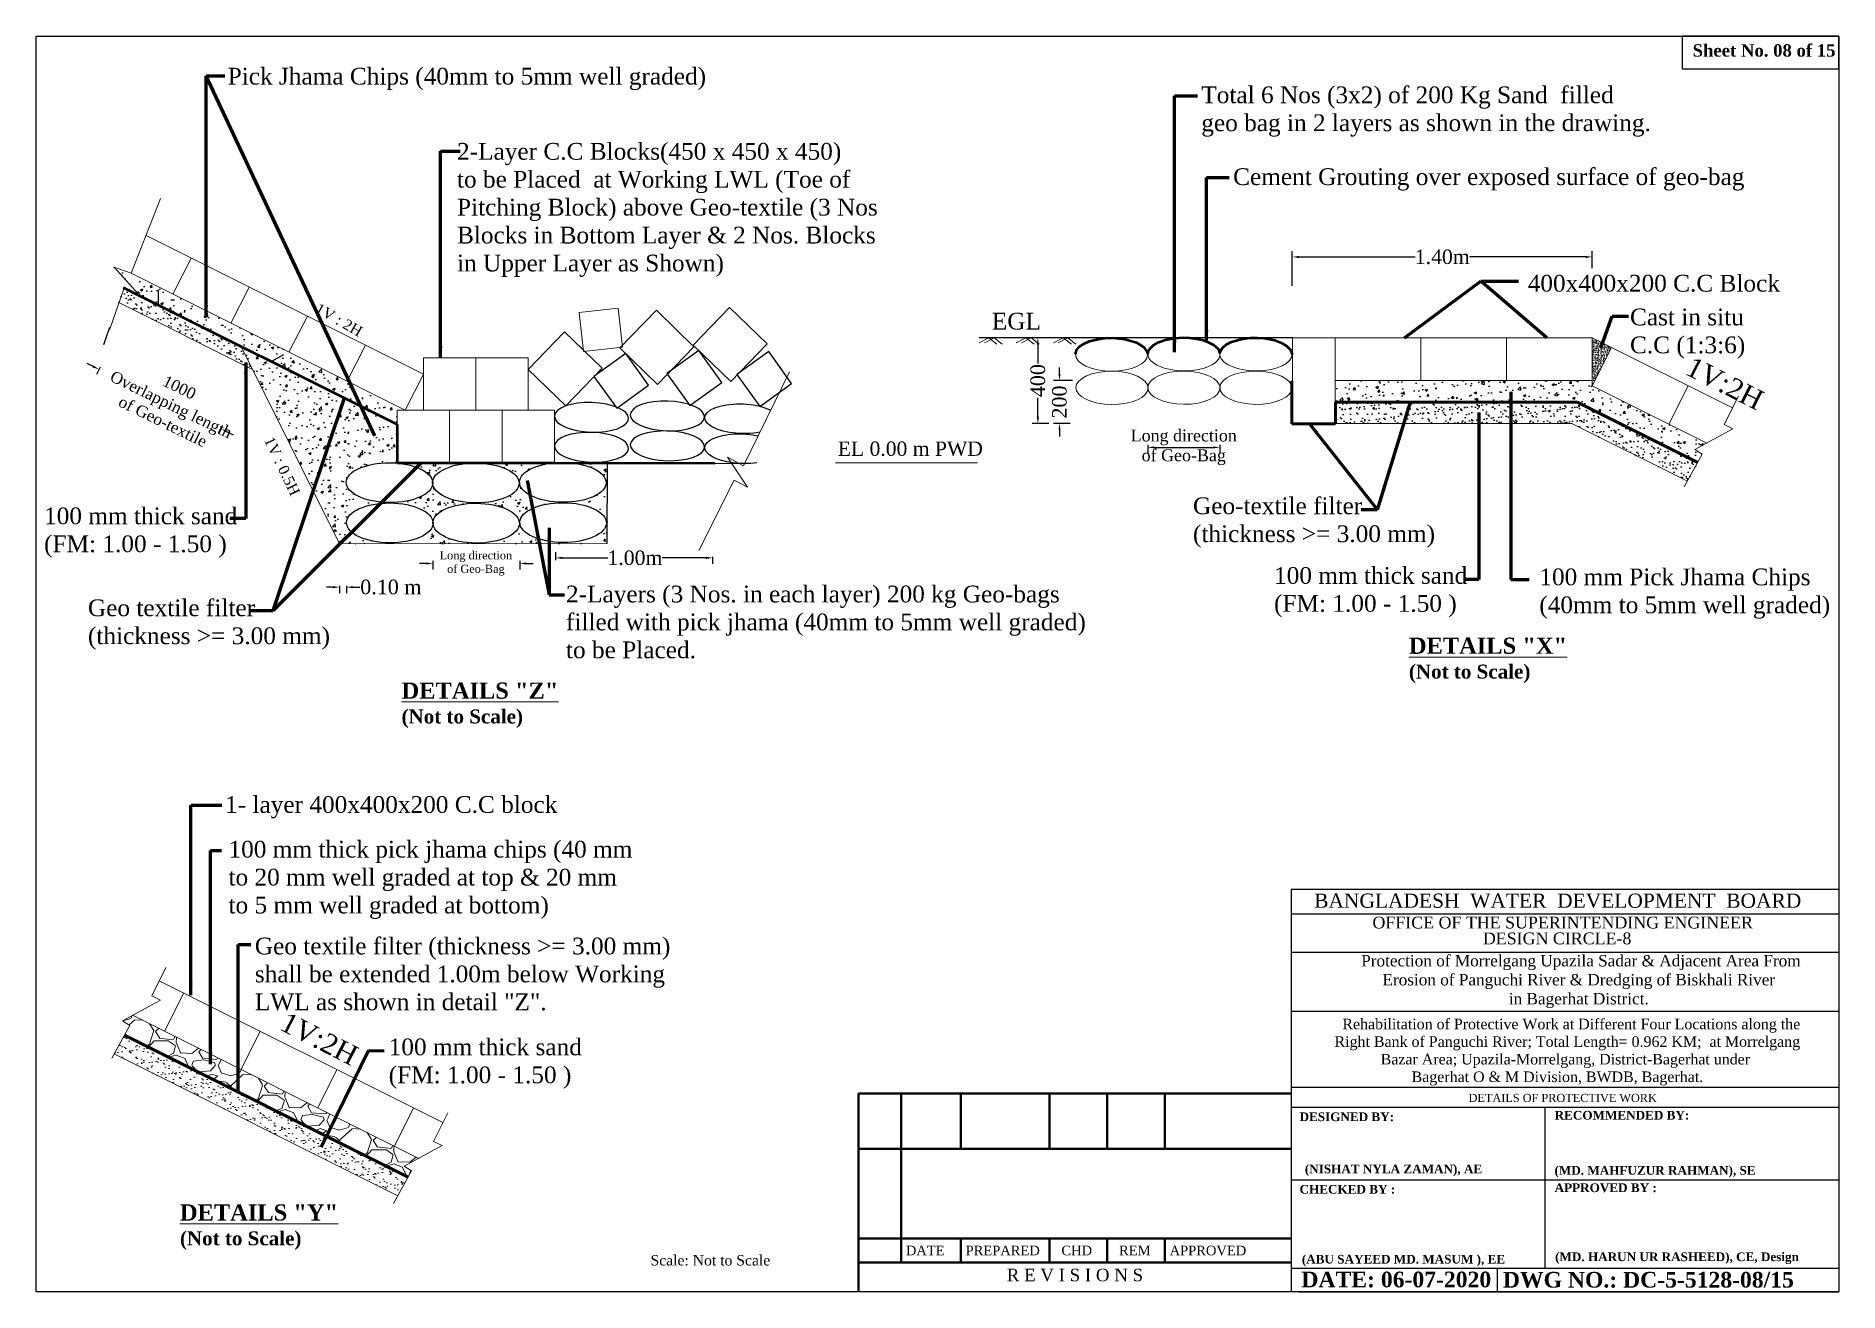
# Model space of a CAD drawing. Header units: metres. Extents: x -2434 to 11656, y -15288 to 8109.
# Drawn here: x 3116 to 3227.1, y -11701.7 to -11624.4 of the extents above; entities that cross this region are included whole.
import ezdxf
from ezdxf.enums import TextEntityAlignment as Align

# ---------------------------------------------------------------- set-up
doc = ezdxf.new("R2010")
doc.units = ezdxf.units.M
doc.layers.add('Layer1', color=7, linetype='Continuous', lineweight=13)
doc.layers.add('LINE', color=7, linetype='Continuous')
doc.styles.add('dim', font='isocp.shx')
doc.styles.add('Kazi_T_H', font='timesbd.ttf')
doc.styles.get("Standard").update_dxf_attribs({"font": 'times.ttf'})
doc.dimstyles.get("Standard").update_dxf_attribs({"dimtxt": 0.5, "dimasz": 0.4075, "dimexe": 0.364, "dimexo": 0.219, "dimgap": 0.09, "dimtad": 0, "dimdec": 0, "dimlfac": 1000, "dimzin": 0, "dimdsep": 46, "dimtxsty": 'Standard', "dimcen": 0.09, "dimadec": 0, "dimazin": 0, "dimtfac": 1, "dimtdec": 0, "dimtofl": 0, "dimtmove": 0, "dimatfit": 3, "dimfxl": 1, "dimtolj": 1, "dimtzin": 0, "dimarcsym": 0})
doc.dimstyles.new('STANDARD$0', dxfattribs={"dimscale": 0, "dimtxt": 8, "dimasz": 8, "dimexe": 4, "dimexo": 0, "dimgap": 2, "dimtad": 1, "dimdec": 0, "dimzin": 0, "dimdsep": 46, "dimtxsty": 'dim', "dimblk": 'DOTSMALL', "dimcen": 1, "dimclrd": 6, "dimclre": 6, "dimclrt": 256, "dimadec": 0, "dimazin": 0, "dimtfac": 1, "dimtdec": 0, "dimtix": 1, "dimtofl": 0, "dimtmove": 1, "dimatfit": 3, "dimldrblk": 'DOTSMALL', "dimfxl": 6, "dimtolj": 1, "dimtzin": 0, "dimarcsym": 0})

msp = doc.modelspace()

# ---------------------------------------------------------------- texts
at = {"color": 7, "lineweight": 30, "ltscale": 0.18, "insert": (3218.03689, -11624.869494), "char_height": 0.76320555, "width": 27.41409531, "attachment_point": 1}
msp.add_mtext('{\\fTimes New Roman|b1|i0|c0|p18;Sheet No. 08 of 15}', dxfattribs=at)
at = {"layer": 'LINE', "color": 7, "lineweight": 13, "ltscale": 0.5}
for s, p in [('1V:2H ', (3217.500576, -11645.154447)), ('1V:2H', (3130.887897, -11685.531751))]:
    msp.add_text(s, height=1.225125, rotation=332.99359933, dxfattribs=at).set_placement(p)
at = {"layer": 'LINE', "color": 0, "linetype": 'ByBlock', "lineweight": 30, "ltscale": 0.5}
for s, height, p in [('BANGLADESH  WATER  DEVELOPMENT  BOARD', 0.87471451, (3209.725702, -11678.062018)), ('OFFICE OF THE SUPERINTENDING ENGINEER', 0.72956831, (3210.033219, -11679.337827)), ('DESIGN CIRCLE-8', 0.72956831, (3209.688401, -11680.315617)), ('DETAILS OF PROTECTIVE WORK', 0.5, (3210.032724, -11690.025821))]:
    msp.add_text(s, height=height, dxfattribs=at).set_placement(p, align=Align.CENTER)
at = {"layer": 'LINE', "color": 0, "linetype": 'ByBlock', "lineweight": 30, "ltscale": 0.5, "style": 'Kazi_T_H'}
for s, height, p in [('DESIGNED BY:', 0.53597578, (3193.814805, -11691.205837)), ('RECOMMENDED BY:', 0.53597578, (3209.532809, -11691.110077)), ('(NISHAT NYLA ZAMAN), AE', 0.53597578, (3194.142328, -11694.422102)), ('(MD. MAHFUZUR RAHMAN), SE', 0.53597578, (3209.528005, -11694.507133)), ('CHECKED BY :', 0.53597578, (3193.814805, -11695.672302)), ('APPROVED BY :', 0.53597578, (3209.532809, -11695.576542)), ('(ABU SAYEED MD. MASUM ), EE', 0.53597578, (3193.956312, -11699.979444)), ('DATE: 06-07-2020', 0.9647564, (3193.930184, -11701.442795)), ('DWG NO.: DC-5-5128-08/15', 0.9647564, (3206.346204, -11701.45942))]:
    msp.add_text(s, height=height, dxfattribs=at).set_placement(p)
at = {"layer": 'LINE', "lineweight": 50, "ltscale": 0.5}
for s, p in [('DATE', (3169.555817, -11699.470334)), ('PREPARED', (3173.239442, -11699.470334)), ('CHD', (3179.141701, -11699.470334)), ('REM', (3182.697644, -11699.470334)), ('APPROVED', (3185.809732, -11699.470334))]:
    msp.add_text(s, height=0.5918059, dxfattribs=at).set_placement(p)
msp.add_text('R E V I S I O N S', height=0.7700819, dxfattribs=at).set_placement((3179.972432, -11701.069311), align=Align.CENTER)
at = {"layer": 'LINE', "color": 7, "lineweight": 13, "ltscale": 0.5, "attachment_point": 1}
for s, insert, char_height, width in [('{\\fTimes New Roman|b0|i0|c0|p18;Pick Jhama Chips (40mm to 5mm well graded)}', (3127.763493, -11626.32148), 1.03193343, 39.65808448), ('Total 6 Nos (3x2) of 200 Kg Sand  filled \\Pgeo bag in 2 layers as shown in the drawing.', (3187.761321, -11627.469744), 1.03193343, 39.65808448), ('2-Layer C.C Blocks(450 x 450 x 450)\\Pto be Placed  at Working LWL (Toe of \\PPitching Block) above Geo-textile (3 Nos \\PBlocks in Bottom Layer & 2 Nos. Blocks\\Pin Upper Layer as Shown)', (3141.895767, -11630.949482), 1.03193343, 39.65808448), ('Cement Grouting over exposed surface of geo-bag', (3189.721693, -11632.510183), 1.03193343, 39.65808448), ('400x400x200 C.C Block', (3207.875579, -11639.075146), 1.03193343, 39.65808448), ('EGL', (3174.853863, -11641.41198), 1.0319334, 39.65808448), ('Cast in situ\\PC.C (1:3:6)', (3214.179259, -11641.152582), 1.03193343, 39.65808448), (' Geo-textile filter\\P (thickness >= 3.00 mm)', (3186.858876, -11652.785395), 1.03193343, 39.65808448), ('100 mm thick sand \\P(FM: 1.00 - 1.50 )', (3116.449865, -11653.405936), 1.03193343, 39.65808448), ('100 mm thick sand \\P(FM: 1.00 - 1.50 )', (3192.244475, -11657.076687), 1.03193343, 39.65808448), ('100 mm Pick Jhama Chips \\P(40mm to 5mm well graded)', (3208.591362, -11657.165251), 1.03193343, 39.65808448), ('2-Layers (3 Nos. in each layer) 200 kg Geo-bags\\Pfilled with pick jhama (40mm to 5mm well graded)\\Pto be Placed.', (3148.612115, -11658.219025), 1.03193343, 39.65808448), ('Geo textile filter \\P(thickness >= 3.00 mm) ', (3119.152208, -11659.070232), 1.03193343, 39.65808448), ('{\\fTimes New Roman|b1|i0|c0|p18;\\H1.432x;\\LDETAILS "X"\\P\\H0.8606x;\\l(Not to Scale)}', (3200.554078, -11661.421889), 0.69625326, 10.94491599), ('{\\fTimes New Roman|b1|i0|c0|p18;\\H1.432x;\\LDETAILS "Z"\\P\\H0.8603x;\\l(Not to Scale)}', (3138.478303, -11664.186767), 0.69625326, 10.94491599), ('1- layer 400x400x200 C.C block', (3127.603679, -11671.184699), 1.03193343, 39.65808448), ('100 mm thick pick jhama chips (40 mm\\Pto 20 mm well graded at top & 20 mm \\Pto 5 mm well graded at bottom) ', (3127.81431, -11673.938943), 1.03193343, 39.65808448), ('Geo textile filter (thickness >= 3.00 mm)\\Pshall be extended 1.00m below Working\\PLWL as shown in detail "Z".', (3129.436194, -11679.901402), 1.03193343, 39.65808448), ('100 mm thick sand \\P(FM: 1.00 - 1.50 )', (3137.686153, -11686.117861), 1.03193343, 39.65808448), ('{\\fTimes New Roman|b1|i0|c0|p18;\\H1.432x;\\LDETAILS "Y"\\P\\H0.8606x;\\l(Not to Scale)}', (3124.82188, -11696.334523), 0.69625326, 10.94491599)]:
    msp.add_mtext(s, dxfattribs=dict(at, insert=insert, char_height=char_height, width=width))
at = {"layer": 'LINE', "color": 7, "lineweight": 13, "ltscale": 0.5, "char_height": 0.6473586, "attachment_point": 1}
for s, insert, width, rotation in [('1V : 2H', (3133.416275, -11640.783796), 3.41078658, 330.23510537), ('1V : 0.5H', (3130.577151, -11648.966228), 4.91397139, 295.60256863)]:
    msp.add_mtext(s, dxfattribs=dict(at, insert=insert, width=width, rotation=rotation))
at = {"layer": 'LINE', "color": 0, "linetype": 'ByBlock', "lineweight": -3, "ltscale": 0.5, "insert": (3165.359131, -11649.342042), "char_height": 0.88111239, "attachment_point": 1}
msp.add_mtext('EL 0.00 m PWD', dxfattribs=at)
at = {"layer": 'LINE', "color": 0, "linetype": 'ByBlock', "lineweight": -3, "ltscale": 0.5, "attachment_point": 2}
for s, insert, char_height, width in [('{\\fTimes New Roman|b1|i0|c0|p18; }Protection of Morrelgang Upazila Sadar & Adjacent Area From \\PErosion of Panguchi River & Dredging of Biskhali River\\Pin Bagerhat District.', (3211.023222, -11680.972462), 0.70173527, 30.66594224), ('                   Rehabilitation of Protective Work at Different Four Locations along the \\P                 Right Bank of Panguchi River; Total Length= 0.962 KM;  at Morrelgang\\P                Bazar Area; Upazila-Morrelgang, District-Bagerhat under \\P            Bagerhat O & M Division, BWDB, Bagerhat.', (3208.231989, -11684.896881), 0.65, 36.13792675)]:
    msp.add_mtext(s, dxfattribs=dict(at, insert=insert, char_height=char_height, width=width))
at = {"layer": 'LINE', "color": 7, "linetype": 'ByBlock', "lineweight": 30, "ltscale": 0.5, "insert": (3153.819335, -11699.457724), "char_height": 0.63961538, "width": 13.43449086, "attachment_point": 1}
msp.add_mtext('Scale: Not to Scale', dxfattribs=at)
at = {"layer": 'LINE', "color": 0, "linetype": 'ByBlock', "lineweight": 30, "ltscale": 0.5, "insert": (3217.07536, -11699.294805), "char_height": 0.53597578, "width": 15.7161697, "attachment_point": 2, "style": 'Kazi_T_H'}
msp.add_mtext('(MD. HARUN UR RASHEED), CE, Design', dxfattribs=at)

# ---------------------------------------------------------------- blocks, each defined once
blk = doc.blocks.new('*D249')
at = {"layer": 'Defpoints', "color": 0, "lineweight": -3, "ltscale": 0.5}
for p in [(3211.85, -11637.97), (3211.85, -11638.89), (3193.37, -11639.98)]:
    blk.add_point(p, dxfattribs=at)
at = {"layer": 'LINE', "color": 0, "lineweight": -2, "ltscale": 0.5}
for p, q in [((3193.37, -11639.76), (3193.37, -11637.61)), ((3211.85, -11638.67), (3211.85, -11637.61)), ((3193.78, -11637.97), (3200.94, -11637.97)), ((3211.44, -11637.97), (3204.28, -11637.97))]:
    blk.add_line(p, q, dxfattribs=at)
at = {"layer": 'LINE', "color": 0, "lineweight": -3, "ltscale": 0.5}
for points in [[(3193.78, -11637.91), (3193.78, -11638.04), (3193.37, -11637.97)], [(3211.44, -11637.91), (3211.44, -11638.04), (3211.85, -11637.97)]]:
    blk.add_solid(points, dxfattribs=at)
at = {"layer": 'LINE', "color": 0, "lineweight": 13, "ltscale": 0.5, "insert": (3202.61, -11637.97), "char_height": 0.5, "attachment_point": 5}
blk.add_mtext('\\A1;{\\H1.775x;1.40m}', dxfattribs=at)
blk = doc.blocks.new('*D250')
at = {"layer": 'Defpoints', "color": 0, "lineweight": -3, "ltscale": 0.5}
for p in [(3177.69, -11642.95), (3178.58, -11642.95), (3178.58, -11648.23)]:
    blk.add_point(p, dxfattribs=at)
at = {"layer": 'LINE', "color": 0, "lineweight": -2, "ltscale": 0.5}
for p, q in [((3178.36, -11642.95), (3177.33, -11642.95)), ((3177.69, -11643.36), (3177.69, -11644.54)), ((3177.69, -11647.82), (3177.69, -11646.64)), ((3178.36, -11648.23), (3177.33, -11648.23))]:
    blk.add_line(p, q, dxfattribs=at)
at = {"layer": 'LINE', "color": 0, "lineweight": -3, "ltscale": 0.5}
for points in [[(3177.62, -11643.36), (3177.76, -11643.36), (3177.69, -11642.95)], [(3177.62, -11647.82), (3177.76, -11647.82), (3177.69, -11648.23)]]:
    blk.add_solid(points, dxfattribs=at)
at = {"layer": 'LINE', "color": 0, "lineweight": 13, "ltscale": 0.5, "insert": (3177.69, -11645.59), "char_height": 0.9, "attachment_point": 5, "rotation": 90}
blk.add_mtext('\\A1;400', dxfattribs=at)
blk = doc.blocks.new('*D251')
at = {"layer": 'Defpoints', "color": 0, "lineweight": -3, "ltscale": 0.5}
for p in [(3179.02, -11645.59), (3180.05, -11645.59), (3179.91, -11648.23)]:
    blk.add_point(p, dxfattribs=at)
at = {"layer": 'LINE', "color": 0, "lineweight": -2, "ltscale": 0.5}
for p, q in [((3179.02, -11645.19), (3179.02, -11644.78)), ((3179.83, -11645.59), (3178.66, -11645.59)), ((3179.69, -11648.23), (3178.66, -11648.23)), ((3179.02, -11648.64), (3179.02, -11649.04))]:
    blk.add_line(p, q, dxfattribs=at)
at = {"layer": 'LINE', "color": 0, "lineweight": -3, "ltscale": 0.5}
for points in [[(3178.96, -11645.19), (3179.09, -11645.19), (3179.02, -11645.59)], [(3178.96, -11648.64), (3179.09, -11648.64), (3179.02, -11648.23)]]:
    blk.add_solid(points, dxfattribs=at)
at = {"layer": 'LINE', "color": 0, "lineweight": 13, "ltscale": 0.5, "insert": (3179.02, -11646.91), "char_height": 0.9, "attachment_point": 5, "rotation": 90}
blk.add_mtext('\\A1;200', dxfattribs=at)
blk = doc.blocks.new('*D252')
at = {"layer": 'Defpoints', "color": 0, "lineweight": -3, "ltscale": 0.5}
for p in [(3184.46, -11645.94), (3188.91, -11645.97), (3188.91, -11649.7)]:
    blk.add_point(p, dxfattribs=at)
at = {"layer": 'LINE', "color": 0, "lineweight": -2, "ltscale": 0.5}
for p, q in [((3184.46, -11649.55), (3184.46, -11650.07)), ((3184.87, -11649.7), (3188.5, -11649.7)), ((3188.91, -11649.55), (3188.91, -11650.07))]:
    blk.add_line(p, q, dxfattribs=at)
at = {"layer": 'LINE', "color": 0, "lineweight": -3, "ltscale": 0.5}
for points in [[(3184.87, -11649.64), (3184.87, -11649.77), (3184.46, -11649.7)], [(3188.5, -11649.64), (3188.5, -11649.77), (3188.91, -11649.7)]]:
    blk.add_solid(points, dxfattribs=at)
at = {"layer": 'LINE', "color": 0, "lineweight": 13, "ltscale": 0.5, "insert": (3186.68, -11649.7), "char_height": 0.5, "attachment_point": 5}
blk.add_mtext('\\A1;{\\H1.464x;Long direction\\Pof Geo-Bag}', dxfattribs=at)
blk = doc.blocks.new('*D253')
at = {"color": 0, "lineweight": -2, "ltscale": 0.5}
for p, q in [((3119.47, -11644.72), (3119.11, -11644.54)), ((3119.91, -11644.76), (3119.68, -11645.22)), ((3127.43, -11648.43), (3127.2, -11648.89)), ((3127.73, -11648.74), (3128.1, -11648.92))]:
    blk.add_line(p, q, dxfattribs=at)
at = {"color": 0, "linetype": 'Continuous', "lineweight": -3, "ltscale": 0.5}
for points in [[(3119.5, -11644.66), (3119.44, -11644.78), (3119.84, -11644.9)], [(3127.76, -11648.68), (3127.7, -11648.8), (3127.36, -11648.56)]]:
    blk.add_solid(points, dxfattribs=at)
at = {"layer": 'Defpoints', "color": 0, "linetype": 'Continuous', "lineweight": -3, "ltscale": 0.5}
for p in [(3121.01, -11642.49), (3119.84, -11644.9), (3128.54, -11646.16)]:
    blk.add_point(p, dxfattribs=at)
at = {"color": 0, "linetype": 'Continuous', "lineweight": -3, "ltscale": 0.5, "insert": (3124.28, -11647.06), "char_height": 0.7, "attachment_point": 5, "rotation": 334.0276}
blk.add_mtext('\\A1;1000\\POverlapping length\\Pof Geo-textile', dxfattribs=at)
blk = doc.blocks.new('*D254')
at = {"layer": 'Defpoints', "color": 0, "linetype": 'ByBlock', "lineweight": -3, "ltscale": 0.5}
for p in [(3145.77, -11654.53), (3140.41, -11655.64), (3145.77, -11656.85)]:
    blk.add_point(p, dxfattribs=at)
at = {"layer": 'LINE', "color": 0, "lineweight": -2, "ltscale": 0.5}
for p, q in [((3140, -11656.85), (3139.59, -11656.85)), ((3140.41, -11656.7), (3140.41, -11657.22)), ((3145.77, -11656.7), (3145.77, -11657.22)), ((3146.17, -11656.85), (3146.58, -11656.85))]:
    blk.add_line(p, q, dxfattribs=at)
at = {"layer": 'LINE', "color": 0, "linetype": 'ByBlock', "lineweight": -3, "ltscale": 0.5}
for points in [[(3140, -11656.79), (3140, -11656.92), (3140.41, -11656.85)], [(3146.17, -11656.79), (3146.17, -11656.92), (3145.77, -11656.85)]]:
    blk.add_solid(points, dxfattribs=at)
at = {"layer": 'LINE', "color": 0, "linetype": 'ByBlock', "lineweight": -3, "ltscale": 0.5, "insert": (3143.06, -11656.85), "char_height": 0.5, "attachment_point": 5}
blk.add_mtext('\\A1;Long direction\\Pof Geo-Bag', dxfattribs=at)
blk = doc.blocks.new('*D255')
at = {"layer": 'Defpoints', "color": 0, "lineweight": -3, "ltscale": 0.5}
for p in [(3134.66, -11658.01), (3135.09, -11658.02), (3135.09, -11658.31)]:
    blk.add_point(p, dxfattribs=at)
at = {"layer": 'LINE', "color": 0, "lineweight": -2, "ltscale": 0.5}
for p, q in [((3134.26, -11658.31), (3133.85, -11658.31)), ((3134.66, -11658.23), (3134.66, -11658.68)), ((3135.09, -11658.24), (3135.09, -11658.68)), ((3135.49, -11658.31), (3135.91, -11658.31))]:
    blk.add_line(p, q, dxfattribs=at)
at = {"layer": 'LINE', "color": 0, "lineweight": -3, "ltscale": 0.5}
for points in [[(3134.26, -11658.25), (3134.26, -11658.38), (3134.66, -11658.31)], [(3135.49, -11658.25), (3135.49, -11658.38), (3135.09, -11658.31)]]:
    blk.add_solid(points, dxfattribs=at)
at = {"layer": 'LINE', "color": 0, "lineweight": 13, "ltscale": 0.5, "insert": (3137.82, -11658.31), "char_height": 0.9, "attachment_point": 5}
blk.add_mtext('\\A1;0.10 m', dxfattribs=at)
blk = doc.blocks.new('*D256')
at = {"layer": 'Defpoints', "color": 0, "lineweight": -3, "ltscale": 0.5}
for p in [(3157.65, -11656.22), (3157.65, -11656.51), (3147.98, -11656.87)]:
    blk.add_point(p, dxfattribs=at)
at = {"layer": 'LINE', "color": 0, "lineweight": -2, "ltscale": 0.5}
for p, q in [((3147.98, -11656.66), (3147.98, -11656.15)), ((3148.39, -11656.51), (3151.19, -11656.51)), ((3157.24, -11656.51), (3154.53, -11656.51)), ((3157.65, -11656.44), (3157.65, -11656.88))]:
    blk.add_line(p, q, dxfattribs=at)
at = {"layer": 'LINE', "color": 0, "lineweight": -3, "ltscale": 0.5}
for points in [[(3148.39, -11656.44), (3148.39, -11656.58), (3147.98, -11656.51)], [(3157.24, -11656.44), (3157.24, -11656.58), (3157.65, -11656.51)]]:
    blk.add_solid(points, dxfattribs=at)
at = {"layer": 'LINE', "color": 0, "lineweight": 13, "ltscale": 0.5, "insert": (3152.86, -11656.51), "char_height": 0.5, "attachment_point": 5}
blk.add_mtext('\\A1;{\\H1.775x;1.00m}', dxfattribs=at)

# ---------------------------------------------------------------- dimensions: what is measured, and where the dimension line sits
at = {"color": 0, "linetype": 'Continuous', "lineweight": -3, "ltscale": 0.5}
dim = msp.add_linear_dim(base=(3119.840157, -11644.897194), p1=(3128.53542, -11646.157569), p2=(3121.011596, -11642.492445), angle=154.02762363, text='1000\\POverlapping length\\Pof Geo-textile', dimstyle='Standard', override={"dimtxt": 0.7, "dimfxl": 0.15, "dimfxlon": 1}, dxfattribs=at)
dim.commit()
dim.dimension.update_dxf_attribs({"geometry": '*D253', "text_midpoint": (3124.277519, -11647.058793), "dimtype": 161})
at = {"layer": 'LINE', "color": 7, "lineweight": 13, "ltscale": 0.5}
dim = msp.add_linear_dim(base=(3211.851363, -11637.973993), p1=(3193.371363, -11639.980701), p2=(3211.851363, -11638.893563), text='{\\H1.775x;1.40m}', dimstyle='Standard', override={"dimfxl": 0.12}, dxfattribs=at)
dim.commit()
dim.dimension.update_dxf_attribs({"geometry": '*D249', "text_midpoint": (3202.611363, -11637.973993)})
for base, p1, p2, text, picture, middle in [((3177.689463, -11642.949359), (3178.576201, -11648.229359), (3178.576201, -11642.949359), '400', '*D250', (3177.689463, -11645.589359)), ((3179.02322, -11645.594811), (3179.909959, -11648.229359), (3180.053927, -11645.594811), '200', '*D251', (3179.02322, -11646.912085))]:
    dim = msp.add_linear_dim(base=base, p1=p1, p2=p2, angle=90, text=text, dimstyle='Standard', override={"dimtxt": 0.9, "dimfxl": 0.12}, dxfattribs=at)
    dim.commit()
    dim.dimension.update_dxf_attribs({"geometry": picture, "text_midpoint": middle})
for base, p1, p2, text, dimstyle, override, picture, middle in [((3188.90749, -11649.703837), (3184.458503, -11645.936988), (3188.90749, -11645.966112), '{\\H1.464x;Long direction\\Pof Geo-Bag}', 'Standard', {"dimfxl": 0.15, "dimfxlon": 1}, '*D252', (3186.682997, -11649.703837)), ((3157.652442, -11656.512001), (3147.982539, -11656.874281), (3157.652442, -11656.220328), '{\\H1.775x;1.00m}', 'Standard', {"dimfxl": 0.12}, '*D256', (3152.860168, -11656.512001)), ((3135.085223, -11658.314533), (3134.663982, -11658.007461), (3135.085223, -11658.02267), '0.10 m', 'STANDARD$0', {"dimscale": 1, "dimtxt": 0.9, "dimasz": 0.4075, "dimexe": 0.364, "dimexo": 0.219, "dimgap": 0.09, "dimtad": 0, "dimlfac": 1000, "dimtxsty": 'Standard', "dimcen": 0.09, "dimclrd": 0, "dimclre": 0, "dimclrt": 0, "dimtix": 0, "dimtmove": 0, "dimfxl": 0.12}, '*D255', (3137.816939, -11658.314533))]:
    dim = msp.add_linear_dim(base=base, p1=p1, p2=p2, text=text, dimstyle=dimstyle, override=override, dxfattribs=at)
    dim.commit()
    dim.dimension.update_dxf_attribs({"geometry": picture, "text_midpoint": middle, "dimtype": 160})
at = {"layer": 'LINE', "color": 0, "linetype": 'ByBlock', "lineweight": -3, "ltscale": 0.5}
dim = msp.add_linear_dim(base=(3145.765082, -11656.854583), p1=(3140.407691, -11655.635536), p2=(3145.765082, -11654.532815), text='Long direction\\Pof Geo-Bag', dimstyle='Standard', override={"dimfxl": 0.15, "dimfxlon": 1}, dxfattribs=at)
dim.commit()
dim.dimension.update_dxf_attribs({"geometry": '*D254', "text_midpoint": (3143.057485, -11656.854583), "dimtype": 160})

# ---------------------------------------------------------------- hatches: boundary and pattern name
at = {"linetype": 'Continuous', "lineweight": -3, "ltscale": 0.5}
h = msp.add_hatch(dxfattribs=at)
h.set_pattern_fill('AR-CONC', color=0, scale=0.0083, style=0)
h.set_pattern_definition([(50, (3391.3798, -11546.2961), (1.512133, -0.1322944), [0.158115, -1.739265]), (355, (3391.3798, -11546.2961), (-0.2925155, 1.58577), [0.126492, -1.391412]), (100.451, (3391.5059, -11546.3071), (1.219623, 1.4534685), [0.134377, -1.478147]), (46.1842, (3391.3798, -11545.8744), (2.249956, -0.348951), [0.237173, -2.608897]), (96.6356, (3391.5673, -11545.9035), (1.970455, 2.053632), [0.201566, -2.21722]), (351.184, (3391.3798, -11545.8744), (1.970458, 2.053628), [0.189738, -2.087118]), (21, (3391.5907, -11545.9799), (1.2584035, -0.848804), [0.158115, -1.739265]), (326, (3391.5907, -11545.9799), (0.512957, 1.52876), [0.126492, -1.391412]), (71.4514, (3391.6955, -11546.0506), (1.771357, 0.67996), [0.134377, -1.478147]), (37.5, (3391.37984, -11546.2961), (0.0256354, 0.7018068), [0, -1.3745464, 0, -1.412494, 0, -1.3966825]), (7.5, (3391.37984, -11546.2961), (0.5546032, 0.8314988), [0, -0.8053324, 0, -1.3429234, 0, -0.5323205]), (327.5, (3390.9097, -11546.2961), (1.1254019, -0.0475486), [0, -0.52705, 0, -1.644396, 0, -2.181987]), (317.5, (3390.6989, -11546.2961), (1.2294722, 0.21104), [0, -0.685165, 0, -1.0920476, 0, -1.549527])])
h.paths.add_polyline_path([(3121.824402, -11638.980157), (3120.759363, -11638.600208), (3122.249284, -11640.240589), (3121.756784, -11640.072697), (3138.215292, -11648.301951), (3138.215292, -11647.415865), (3138.695818, -11647.415865)])
h = msp.add_hatch(dxfattribs=at)
h.set_pattern_fill('AR-SAND', color=0, scale=0.0132, style=0)
h.set_pattern_definition([(37.5, (2914.8088, -10528.6417), (-0.02112041, 0.64602547), [0, -0.5096256, 0, -0.569976, 0, -0.54483]), (7.5, (2914.8088, -10528.6417), (0.59337073, 0.94620913), [0, -0.2749296, 0, -0.4593336, 0, -0.176022]), (327.5, (2914.3964, -10528.6417), (1.04410993, 0.00189708), [0, -0.16764, 0, -0.603504, 0, -0.787908]), (317.5, (2914.3964, -10528.6417), (1.0078945, 0.2942667), [0, -0.08382, 0, -0.3956304, 0, -0.452628])])
h.paths.add_polyline_path([(3121.756784, -11640.072697), (3121.363874, -11639.938755), (3121.063885, -11640.788967), (3129.297743, -11644.905896), (3128.589264, -11643.488937)])
at = {"linetype": 'ByBlock', "lineweight": 5, "ltscale": 0.5}
h = msp.add_hatch(dxfattribs=at)
h.set_pattern_fill('AR-CONC', color=256, scale=0.00132, style=0)
h.set_pattern_definition([(50, (3207.50793, -11586.30206), (0.24048376, -0.0210396), [0.025146, -0.276606]), (355, (3207.50793, -11586.30206), (-0.0465205, 0.2521948), [0.0201168, -0.2212848]), (100.451, (3207.52797, -11586.30382), (0.1939641, 0.231154), [0.0213708, -0.2350788]), (46.1842, (3207.50793, -11586.235), (0.3578243, -0.0554959), [0.037719, -0.414909]), (96.6356, (3207.53775, -11586.23963), (0.3133736, 0.3266017), [0.0320562, -0.3526182]), (351.184, (3207.50793, -11586.235), (0.313374, 0.3266012), [0.0301752, -0.3319272]), (21, (3207.54146, -11586.25177), (0.20013164, -0.1349905), [0.025146, -0.276606]), (326, (3207.54146, -11586.25177), (0.0815787, 0.2431281), [0.0201168, -0.2212848]), (71.4514, (3207.55814, -11586.26302), (0.2817098, 0.1081382), [0.0213708, -0.2350788]), (37.5, (3207.50793, -11586.30206), (0.00407696, 0.11161265), [0, -0.21860256, 0, -0.2246376, 0, -0.222123]), (7.5, (3207.50793, -11586.30206), (0.08820195, 0.13223836), [0, -0.12807696, 0, -0.21357336, 0, -0.0846582]), (327.5, (3207.43316, -11586.30206), (0.17897959, -0.00756194), [0, -0.08382, 0, -0.2615184, 0, -0.3470148]), (317.5, (3207.39963, -11586.30206), (0.1955305, 0.03356297), [0, -0.108966, 0, -0.17367504, 0, -0.2464308])])
h.paths.add_polyline_path([(3213.032007, -11643.53968), (3211.851363, -11642.949359), (3211.851363, -11645.589359), (3211.851363, -11645.900968)])
at = {"linetype": 'Continuous', "lineweight": -3, "ltscale": 0.5}
h = msp.add_hatch(dxfattribs=at)
h.set_pattern_fill('AR-CONC', color=0, scale=0.0083, style=0)
h.set_pattern_definition([(50, (2914.8088, -10528.6417), (1.5121328, -0.1322944), [0.158115, -1.739265]), (355, (2914.8088, -10528.6417), (-0.2925155, 1.5857701), [0.126492, -1.391412]), (100.451, (2914.9348, -10528.6527), (1.2196228, 1.4534685), [0.134377, -1.478147]), (46.1842, (2914.8088, -10528.22), (2.249956, -0.3489513), [0.2371725, -2.6088975]), (96.6356, (2914.9963, -10528.2491), (1.970455, 2.053632), [0.2015655, -2.2172205]), (351.184, (2914.8088, -10528.22), (1.970458, 2.0536285), [0.189738, -2.087118]), (21, (2915.0196, -10528.3255), (1.2584035, -0.8488038), [0.158115, -1.739265]), (326, (2915.0196, -10528.3255), (0.5129568, 1.5287601), [0.126492, -1.391412]), (71.4514, (2915.1245, -10528.3962), (1.7713569, 0.6799597), [0.134377, -1.478147]), (37.5, (2914.8088, -10528.6417), (0.0256354, 0.70180682), [0, -1.3745464, 0, -1.412494, 0, -1.3966825]), (7.5, (2914.8088, -10528.6417), (0.5546032, 0.83149877), [0, -0.8053324, 0, -1.3429234, 0, -0.5323205]), (327.5, (2914.33867, -10528.6417), (1.12540194, -0.04754858), [0, -0.52705, 0, -1.644396, 0, -2.181987]), (317.5, (2914.1278, -10528.6417), (1.2294722, 0.2110399), [0, -0.685165, 0, -1.0920476, 0, -1.549527])])
edge = h.paths.add_edge_path()
edge.add_line((3138.215292, -11648.301951), (3128.589264, -11643.488937))
edge.add_line((3128.589264, -11643.488937), (3134.663982, -11655.638374))
edge.add_line((3134.663982, -11655.638374), (3151.156204, -11655.630225))
edge.add_line((3151.156204, -11655.630225), (3151.166962, -11650.651053))
edge.add_line((3151.166962, -11650.651053), (3148.772801, -11650.64588))
edge.add_ellipse((3148.414876, -11651.860039), major_axis=(-2.669393, 0.017474), ratio=0.4596705317, start_angle=278.6264693, end_angle=622.4667501, ccw=False)
edge.add_line((3147.899678, -11650.657512), (3147.899678, -11650.643993))
edge.add_line((3147.899678, -11650.643993), (3138.215292, -11650.643993))
edge.add_line((3138.215292, -11650.643993), (3138.215292, -11648.301951))
edge = h.paths.add_edge_path(flags=16)
edge.add_ellipse((3137.735016, -11651.877714), major_axis=(-2.669393, 0.017474), ratio=0.4596705317, start_angle=184.88008955, end_angle=535.92393405, ccw=False)
edge.add_ellipse((3143.057485, -11651.895389), major_axis=(-2.669393, 0.017474), ratio=0.4596705317, start_angle=4.88008955, end_angle=355.92393405, ccw=False)
edge = h.paths.add_edge_path(flags=16)
edge.add_ellipse((3137.754615, -11654.35382), major_axis=(-2.669393, 0.017474), ratio=0.4596705317, start_angle=184.88008955, end_angle=535.92393405, ccw=False)
edge.add_ellipse((3143.077084, -11654.371495), major_axis=(-2.669393, 0.017474), ratio=0.4596705317, start_angle=4.88008955, end_angle=355.92393405, ccw=False)
edge = h.paths.add_edge_path(flags=16)
edge.add_ellipse((3148.434475, -11654.336145), major_axis=(-2.669393, 0.017474), ratio=0.4596705317, start_angle=0, end_angle=360)
h.paths.add_polyline_path([(3151.017659, -11655.27862), (3154.420939, -11655.27862), (3154.420939, -11656.434036), (3151.017659, -11656.434036)], flags=9)
h = msp.add_hatch(dxfattribs=at)
h.set_pattern_fill('AR-CONC', color=0, scale=0.0083, style=0)
h.set_pattern_definition([(50, (2978.3044, -11653.5197), (1.512133, -0.1322944), [0.158115, -1.739265]), (355, (2978.3044, -11653.5197), (-0.292515, 1.58577), [0.126492, -1.391412]), (100.451, (2978.4304, -11653.5307), (1.219623, 1.4534685), [0.134377, -1.478147]), (46.1842, (2978.3044, -11653.098), (2.249956, -0.348951), [0.237173, -2.608897]), (96.6356, (2978.492, -11653.127), (1.970455, 2.053632), [0.201566, -2.21722]), (351.184, (2978.3044, -11653.098), (1.970458, 2.053628), [0.189738, -2.087118]), (21, (2978.5152, -11653.2034), (1.2584035, -0.848804), [0.158115, -1.739265]), (326, (2978.5152, -11653.2034), (0.512957, 1.52876), [0.126492, -1.391412]), (71.4514, (2978.6201, -11653.2742), (1.771357, 0.67996), [0.134377, -1.478147]), (37.5, (2978.3044, -11653.51966), (0.0256354, 0.7018068), [0, -1.3745464, 0, -1.412494, 0, -1.3966825]), (7.5, (2978.3044, -11653.5197), (0.5546032, 0.8314988), [0, -0.8053324, 0, -1.3429234, 0, -0.5323205]), (327.5, (2977.8343, -11653.51966), (1.125402, -0.0475486), [0, -0.52705, 0, -1.644396, 0, -2.181987]), (317.5, (2977.6235, -11653.5197), (1.2294722, 0.21104), [0, -0.685165, 0, -1.0920476, 0, -1.549527])])
h.paths.add_polyline_path([(3211.851363, -11645.900968), (3211.851363, -11645.589359), (3196.011363, -11645.589359), (3196.011363, -11646.909359), (3210.916534, -11646.909359), (3218.355131, -11650.628657), (3218.633484, -11650.125579), (3218.182957, -11649.834326), (3218.917632, -11649.434103)])
h = msp.add_hatch(dxfattribs=at)
h.set_pattern_fill('AR-SAND', color=0, scale=0.0132, style=0)
h.set_pattern_definition([(37.5, (2978.3044, -11653.51966), (-0.0211204, 0.6460255), [0, -0.5096256, 0, -0.569976, 0, -0.54483]), (7.5, (2978.3044, -11653.5197), (0.5933707, 0.946209), [0, -0.2749296, 0, -0.4593336, 0, -0.176022]), (327.5, (2977.892, -11653.51966), (1.0441099, 0.0018971), [0, -0.16764, 0, -0.603504, 0, -0.787908]), (317.5, (2977.892, -11653.5197), (1.0078945, 0.2942667), [0, -0.08382, 0, -0.3956304, 0, -0.452628])])
h.paths.add_polyline_path([(3210.916534, -11646.909359), (3196.032357, -11646.909359), (3196.032357, -11648.229359), (3210.604924, -11648.229359), (3217.715516, -11651.784654), (3218.355131, -11650.628657)])
at = {"linetype": 'ByBlock', "lineweight": 13, "ltscale": 0.5}
h = msp.add_hatch(dxfattribs=at)
h.set_pattern_fill('GRAVEL', color=256, scale=0.132, style=0)
h.set_pattern_definition([(228.0128, (3284.55916, -11620.73765), (-26.8224228, -30.17523708), [0.45107, -44.65626]), (184.9697, (3284.25741, -11621.07293), (40.23366508, 3.35277634), [0.774055, -76.63128]), (132.5104, (3283.48627, -11621.13999), (33.5279756, -36.88083603), [0.545796, -54.033804]), (267.2737, (3282.17868, -11621.97819), (3.35278544, 67.05597842), [0.704887, -69.78365]), (292.8337, (3282.14515, -11622.68228), (-16.7640476, 40.23362288), [0.691197, -68.428536]), (357.2737, (3282.41337, -11623.31931), (-67.05597842, 3.35278544), [0.704887, -69.78365]), (37.6942, (3283.11746, -11623.35284), (-43.58642754, -33.52797011), [0.932176, -92.28529]), (72.2553, (3283.85508, -11622.78286), (23.46964695, 73.76162139), [0.88007, -87.126996]), (121.4296, (3284.1233, -11621.94466), (-26.82240691, 43.58634873), [0.707273, -70.02006]), (175.2364, (3283.7545, -11621.34116), (36.88077103, -3.35276853), [0.80746, -39.56555]), (222.3974, (3282.94982, -11621.2741), (-40.23360121, -36.88075202), [1.044223, -103.378176]), (138.8141, (3285.49795, -11622.01172), (-23.46958505, 20.11676906), [0.356407, -35.28439]), (171.4692, (3285.22972, -11621.77702), (43.58633347, -6.7056169), [0.67806, -67.12807]), (225, (3284.5592, -11621.6764), (-7e-16, -3.352798), [0.474156, -4.267415]), (203.1986, (3284.32447, -11621.2741), (16.7640565, 6.7056294), [0.25534, -25.27879]), (291.8014, (3284.0898, -11621.3747), (-3.3528024, 10.0584065), [0.361107, -17.694336]), (30.9638, (3284.2239, -11621.70997), (10.0583894, 6.7056052), [0.5865, -18.963516]), (161.5651, (3284.7268, -11621.4082), (6.705603, -3.352795), [0.4241, -10.17839]), (16.3895, (3282.14515, -11621.37469), (33.5280185, 10.05837908), [0.594116, -58.817616]), (70.3462, (3282.71512, -11621.20705), (-13.41116263, -36.88074784), [0.49843, -49.344504]), (293.1986, (3284.7268, -11620.73765), (-6.7056294, 16.7640565), [0.51068, -25.023504]), (343.6105, (3284.92797, -11621.20705), (-33.5280185, 10.05837908), [0.594116, -58.817616]), (339.444, (3282.14515, -11623.45342), (-16.7640208, 6.7055919), [0.572926, -28.073364]), (294.7751, (3282.6816, -11623.6546), (-16.76396093, 36.88078287), [0.480047, -47.52475]), (66.8014, (3284.76033, -11624.09045), (6.7056294, 16.7640565), [0.51068, -25.023504]), (17.354, (3284.9615, -11623.62106), (-43.58640235, -13.41117977), [0.562034, -55.64117]), (69.444, (3283.11746, -11624.09045), (-6.7055919, -16.7640208), [0.286464, -28.359936]), (101.3099, (3284.55916, -11624.09045), (-3.3527835, 13.411157), [0.17096, -16.92504]), (165.9638, (3284.5256, -11623.9228), (10.058407, -3.3527942), [0.691197, -13.132746]), (186.009, (3283.85508, -11623.75517), (33.52795056, 3.35279217), [0.640552, -63.41465]), (303.6901, (3284.2239, -11622.0117), (-3.352801, 6.7055935), [0.48355, -11.60515]), (353.1572, (3284.49211, -11622.41405), (56.99762357, -6.70563003), [0.844215, -83.57712]), (60.9454, (3285.3303, -11622.51464), (-13.4111688, -23.46954405), [0.34519, -34.17401]), (90, (3285.498, -11622.213), (-3.3528, 3.3528), [0.20117, -3.15163]), (120.2564, (3283.78802, -11623.6546), (13.41117158, -23.46958816), [0.465784, -46.11275]), (48.0128, (3283.55332, -11623.25225), (26.8224228, 30.17523708), [0.902145, -44.205216]), (0, (3284.1568, -11622.5817), (3.3528, 3.3528), [0.87173, -2.48107]), (325.3048, (3285.02856, -11622.5817), (-33.5279419, 23.46960223), [0.530125, -52.482276]), (254.0546, (3285.4644, -11622.88345), (-3.3528086, -13.411232), [0.488174, -23.920644]), (207.646, (3285.33031, -11623.35284), (-63.70317762, -33.52802109), [0.79483, -78.6885]), (175.4261, (3284.62622, -11623.72165), (-43.58641004, 3.35278378), [0.84088, -83.246856]), (175.4261, (3284.62622, -11623.72165), (-43.58641004, 3.35278378), [0.84088, -83.246856])])
h.paths.add_polyline_path([(3121.90408, -11684.681904), (3121.283719, -11685.019853), (3121.734246, -11685.311106), (3121.404131, -11685.907734), (3138.891861, -11694.651599), (3139.09875, -11694.277682), (3138.648222, -11693.986429), (3139.540726, -11693.500227)])
at = {"linetype": 'ByBlock', "lineweight": 18, "ltscale": 0.5}
h = msp.add_hatch(dxfattribs=at)
h.set_pattern_fill('AR-SAND', color=256, scale=0.0132, style=0)
h.set_pattern_definition([(37.5, (3282.14515, -11624.09045), (-0.0211204, 0.6460255), [0, -0.5096256, 0, -0.569976, 0, -0.54483]), (7.5, (3282.14515, -11624.09045), (0.5933707, 0.946209), [0, -0.2749296, 0, -0.4593336, 0, -0.176022]), (327.5, (3281.73275, -11624.09045), (1.04411, 0.001897), [0, -0.16764, 0, -0.603504, 0, -0.787908]), (317.5, (3281.73275, -11624.09045), (1.0078945, 0.2942667), [0, -0.08382, 0, -0.3956304, 0, -0.452628])])
h.paths.add_polyline_path([(3138.252246, -11695.807597), (3138.891861, -11694.651599), (3121.404131, -11685.907734), (3120.764516, -11687.063732)])

# ---------------------------------------------------------------- linework, layer by layer
at = {"color": 0, "linetype": 'Continuous', "lineweight": 13, "ltscale": 0.5}
for p, q in [((3139.829356, -11645.192762), (3122.739479, -11636.647823)), ((3124.384538, -11640.260225), (3125.518077, -11638.037122)), ((3138.695818, -11647.415865), (3121.824402, -11638.980157)), ((3127.962358, -11642.049135), (3129.095897, -11639.826032)), ((3129.297743, -11644.905896), (3121.013999, -11640.764024)), ((3131.540178, -11643.838045), (3132.673717, -11641.614942)), ((3134.663982, -11655.638374), (3128.589264, -11643.488937)), ((3135.117998, -11645.626955), (3136.251537, -11643.403852)), ((3138.695818, -11647.415865), (3139.829356, -11645.192762)), ((3151.156204, -11655.630225), (3134.663982, -11655.638374))]:
    msp.add_line(p, q, dxfattribs=at)
at = {"color": 0, "lineweight": 53, "ltscale": 0.5}
for p, q in [((3138.215292, -11648.301951), (3121.354089, -11639.871349)), ((3147.899678, -11650.643993), (3157.783522, -11650.665349))]:
    msp.add_line(p, q, dxfattribs=at)
at = {"color": 0, "linetype": 'Continuous', "lineweight": -3, "ltscale": 0.5}
for p, q in [((3123.50881, -11640.94871), (3123.504853, -11640.006725)), ((3120.48616, -11642.323534), (3120.116198, -11643.379611)), ((3193.371363, -11642.949359), (3174.079437, -11642.949359)), ((3130.439197, -11644.413903), (3131.234295, -11643.973378)), ((3151.156204, -11655.630225), (3151.166927, -11650.667574)), ((3157.783522, -11650.665349), (3159.622713, -11650.699619))]:
    msp.add_line(p, q, dxfattribs=at)
at = {"linetype": 'ByBlock', "lineweight": 13, "ltscale": 0.5}
for p, q in [((3211.851363, -11642.949359), (3193.371363, -11642.949359)), ((3220.498949, -11647.273151), (3211.851363, -11642.949359)), ((3211.851363, -11645.589359), (3196.011363, -11645.589359)), ((3218.917632, -11649.434103), (3211.851363, -11645.900968)), ((3210.604924, -11648.229359), (3196.032357, -11648.229359)), ((3217.715516, -11651.784654), (3210.604924, -11648.229359)), ((3141.030239, -11691.293373), (3123.55189, -11682.554199)), ((3139.540726, -11693.500227), (3121.90408, -11684.681904)), ((3138.252246, -11695.807597), (3120.764516, -11687.063732))]:
    msp.add_line(p, q, dxfattribs=at)
at = {"linetype": 'ByBlock', "lineweight": 18, "ltscale": 0.5}
for p, q in [((3193.371363, -11642.949359), (3193.371363, -11648.229359)), ((3196.011363, -11642.949359), (3196.011363, -11648.229359)), ((3201.291363, -11642.949359), (3201.291363, -11645.589359)), ((3206.571363, -11642.949359), (3206.571363, -11645.589359)), ((3211.851363, -11642.949359), (3211.851363, -11645.589359)), ((3211.851363, -11645.900968), (3213.032007, -11643.53968)), ((3211.851363, -11645.589359), (3211.851363, -11645.900968)), ((3216.573939, -11648.262256), (3217.754583, -11645.900968)), ((3123.87178, -11685.665754), (3125.052424, -11683.304466)), ((3128.594356, -11688.027042), (3129.775, -11685.665754)), ((3133.316932, -11690.38833), (3134.497575, -11688.027042)), ((3138.039507, -11692.749617), (3139.220151, -11690.38833))]:
    msp.add_line(p, q, dxfattribs=at)
at = {"linetype": 'ByBlock', "lineweight": 60, "ltscale": 0.5}
for p, q in [((3193.338804, -11645.594811), (3193.338804, -11648.249144)), ((3210.916534, -11646.909359), (3196.032357, -11646.909359)), ((3196.032357, -11648.249144), (3196.032357, -11646.909359)), ((3218.355131, -11650.628657), (3210.916534, -11646.909359)), ((3193.338804, -11648.249144), (3196.032357, -11648.249144)), ((3138.891861, -11694.651599), (3121.404131, -11685.907734))]:
    msp.add_line(p, q, dxfattribs=at)
at = {"linetype": 'ByBlock', "lineweight": 30, "ltscale": 0.5}
for p in [(3227.054708, -11679.622204), (3193.770583, -11701.72707)]:
    msp.add_line(p, (3227.054708, -11701.72707), dxfattribs=at)
at = {"color": 7, "lineweight": 30, "ltscale": 0.18}
msp.add_lwpolyline([(3227.054708, -11624.365324), (3217.399885, -11624.365324), (3217.399885, -11626.390689), (3227.054708, -11626.390689)], close=True, dxfattribs=at)
at = {"color": 0, "linetype": 'Continuous', "lineweight": -3, "ltscale": 0.5}
for points in [[(3151.934674, -11643.574463), (3154.254495, -11645.819289), (3156.499321, -11643.499467), (3154.1795, -11641.254642)], [(3156.443255, -11643.396475), (3158.763076, -11645.641301), (3161.007902, -11643.32148), (3158.68808, -11641.076654)], [(3146.273809, -11644.896171), (3148.593631, -11647.140997), (3150.838456, -11644.821175), (3148.518635, -11642.576349)], [(3151.739103, -11647.292148), (3153.704816, -11645.878755), (3152.291423, -11643.913041), (3150.32571, -11645.326435)], [(3156.247684, -11647.11416), (3158.213397, -11645.700767), (3156.800004, -11643.735054), (3154.834291, -11645.148447)], [(3160.551871, -11647.181866), (3162.517585, -11645.768473), (3161.104191, -11643.80276), (3159.138478, -11645.216153)]]:
    msp.add_lwpolyline(points, close=True, dxfattribs=at)
at = {"linetype": 'ByBlock', "lineweight": 18, "ltscale": 0.5}
for points in [[(3174.07504, -11643.269828), (3174.669207, -11642.949359), (3175.170525, -11643.334729)], [(3174.392789, -11643.269828), (3174.986956, -11642.949359), (3175.488273, -11643.334729)], [(3176.356649, -11643.269828), (3176.950816, -11642.949359), (3177.452133, -11643.334729)], [(3176.674398, -11643.269828), (3177.268565, -11642.949359), (3177.769882, -11643.334729)], [(3178.657369, -11643.269828), (3179.251536, -11642.949359), (3179.752854, -11643.334729)], [(3178.944188, -11643.269828), (3179.538354, -11642.949359), (3180.039672, -11643.334729)], [(3217.520213, -11652.137632), (3218.633484, -11650.125579), (3218.182957, -11649.834326), (3220.515608, -11648.563586), (3219.985451, -11648.298836), (3220.860219, -11646.551532)], [(3120.620975, -11687.323159), (3121.734246, -11685.311106), (3121.283719, -11685.019853), (3123.61637, -11683.749113), (3123.086213, -11683.484363), (3123.960981, -11681.73706)], [(3137.985478, -11696.289735), (3139.09875, -11694.277682), (3138.648222, -11693.986429), (3140.980873, -11692.715688), (3140.450717, -11692.450939), (3141.325485, -11690.703635)]]:
    msp.add_lwpolyline(points, dxfattribs=at)
at = {"color": 0, "linetype": 'Continuous', "lineweight": 53, "ltscale": 0.5}
msp.add_lwpolyline([(3180.005167, -11643.964753), (3180.070854, -11643.721488), (3180.244197, -11643.50792), (3180.516253, -11643.318321), (3180.881282, -11643.159047), (3181.397553, -11643.026681), (3181.811039, -11642.97285), (3182.312184, -11642.949359), (3183.054143, -11643.033828), (3183.766955, -11643.248151), (3184.22406, -11643.53669), (3184.429687, -11643.839394), (3184.466937, -11643.949923), (3184.494491, -11643.792664), (3184.602576, -11643.602077), (3184.821831, -11643.400722), (3185.134238, -11643.2262), (3185.551447, -11643.080508), (3186.117301, -11642.973592), (3186.634581, -11642.941952), (3187.043125, -11642.949359), (3187.466642, -11643.010016), (3187.812158, -11643.086958), (3188.137225, -11643.194809), (3188.505662, -11643.382127), (3188.792128, -11643.638946), (3188.908107, -11643.890223), (3188.935894, -11643.782874), (3189.072887, -11643.566284), (3189.339843, -11643.350851), (3189.627429, -11643.205748), (3190.129416, -11643.049493), (3190.43941, -11642.992508), (3190.784282, -11642.956354), (3191.216642, -11642.949359), (3191.632715, -11642.975146), (3191.991074, -11643.030442), (3192.29595, -11643.104209), (3192.712673, -11643.25903), (3193.042301, -11643.457556), (3193.265775, -11643.696933), (3193.352361, -11643.982993)], dxfattribs=at)
at = {"color": 0, "linetype": 'Continuous', "lineweight": -3, "ltscale": 0.5, "extrusion": (0, 0, -1)}
for centre in [(3150.181971, -11647.851924), (3154.859469, -11647.764681), (3154.863252, -11649.607664), (3150.185754, -11649.694908)]:
    msp.add_ellipse(centre, major_axis=(-2.28678, 0.073593), ratio=0.3999216098, dxfattribs=at)
for centre, start_param, end_param in [((3159.449581, -11647.939167), 4.1890552868, 8.733121289), ((3159.453363, -11649.782151), 4.2820228076, 8.2967749349)]:
    msp.add_ellipse(centre, major_axis=(-2.28678, 0.073593), ratio=0.3999216098, start_param=start_param, end_param=end_param, dxfattribs=at)
at = {"color": 0, "linetype": 'Continuous', "lineweight": -3, "ltscale": 0.5}
for centre in [(3137.735016, -11651.877714), (3143.057485, -11651.895389), (3148.414876, -11651.860039), (3137.754615, -11654.35382), (3143.077084, -11654.371495), (3148.434475, -11654.336145)]:
    msp.add_ellipse(centre, major_axis=(-2.669393, 0.017474), ratio=0.4596705317, dxfattribs=at)
at = {"layer": 'Layer1', "color": 7, "lineweight": 30}
msp.add_lwpolyline([(3203.412566, -11701.72707), (3115.955628, -11701.72707), (3115.955628, -11624.365324), (3227.054708, -11624.365324), (3227.054708, -11685.250259), (3227.054708, -11699.20484), (3227.054708, -11701.72707)], close=True, dxfattribs=at)
at = {"layer": 'LINE', "color": 7, "lineweight": 13, "ltscale": 0.5}
for p, q in [((3144.671549, -11647.415865), (3144.671549, -11650.643993)), ((3144.671549, -11650.643993), (3144.671549, -11647.415865)), ((3138.215292, -11650.643993), (3147.899678, -11650.643993)), ((3141.554617, -11650.643993), (3138.326489, -11650.643993)), ((3140.655706, -11650.643993), (3142.460284, -11650.643993)), ((3140.655706, -11650.643993), (3142.460284, -11650.643993)), ((3173.962486, -11650.643993), (3165.21368, -11650.643993))]:
    msp.add_line(p, q, dxfattribs=at)
at = {"layer": 'LINE', "color": 7, "lineweight": 53, "ltscale": 0.5}
for p, q in [((3138.215292, -11648.301951), (3138.215292, -11650.643993)), ((3138.215292, -11650.643993), (3147.899678, -11650.643993))]:
    msp.add_line(p, q, dxfattribs=at)
at = {"layer": 'LINE', "color": 0, "linetype": 'ByBlock', "lineweight": 30, "ltscale": 0.5}
for p, q in [((3227.054708, -11676.943797), (3193.30243, -11676.943797)), ((3193.30243, -11676.943797), (3193.30243, -11701.72707)), ((3227.054708, -11678.465173), (3193.30243, -11678.465173)), ((3227.054708, -11680.826846), (3193.30243, -11680.826846)), ((3227.054708, -11684.446624), (3193.30243, -11684.446624)), ((3227.054708, -11689.134845), (3193.30243, -11689.134845)), ((3227.054708, -11690.359711), (3193.30243, -11690.359711)), ((3208.957713, -11700.271651), (3208.957713, -11690.359711)), ((3193.30243, -11694.826175), (3227.054708, -11694.826175)), ((3193.30243, -11700.271651), (3227.054708, -11700.271651)), ((3206.021657, -11701.72707), (3206.021657, -11700.271651))]:
    msp.add_line(p, q, dxfattribs=at)
at = {"layer": 'LINE', "lineweight": 50, "ltscale": 0.5}
for p, q in [((3193.30243, -11689.508108), (3166.642434, -11689.508108)), ((3166.642434, -11701.699377), (3166.642434, -11689.508108)), ((3169.259914, -11689.508108), (3169.259914, -11699.914189)), ((3172.943539, -11689.508108), (3172.943539, -11692.910832)), ((3178.401943, -11689.508108), (3178.401943, -11692.910832)), ((3181.957886, -11689.508108), (3181.957886, -11692.910832)), ((3185.513829, -11689.508108), (3185.513829, -11692.910832)), ((3193.30243, -11692.910832), (3166.642434, -11692.910832)), ((3193.30243, -11698.434674), (3166.642434, -11698.434674)), ((3172.943539, -11698.434674), (3172.943539, -11699.914189)), ((3178.401943, -11698.434674), (3178.401943, -11699.914189)), ((3181.957886, -11698.434674), (3181.957886, -11699.914189)), ((3185.513829, -11698.434674), (3185.513829, -11699.914189)), ((3193.30243, -11699.914189), (3166.642434, -11699.914189))]:
    msp.add_line(p, q, dxfattribs=at)
at = {"layer": 'LINE', "color": 7, "lineweight": 13, "ltscale": 0.5}
for points in [[(3123.6322, -11634.372469), (3121.824402, -11638.980157), (3120.759363, -11638.600208), (3122.249284, -11640.240589), (3121.363874, -11639.938755), (3120.491812, -11642.410303)], [(3162.384948, -11645.049176), (3159.55579, -11650.836518), (3158.554573, -11650.310939), (3159.799678, -11652.144085), (3158.965358, -11651.721044), (3156.802689, -11656.057637)]]:
    msp.add_lwpolyline(points, dxfattribs=at)
for points in [[(3151.830883, -11641.119286), (3149.424263, -11641.383649), (3149.688625, -11643.790269), (3152.095246, -11643.525906)], [(3139.829356, -11647.415865), (3143.057485, -11647.415865), (3143.057485, -11644.187736), (3139.829356, -11644.187736)], [(3143.057485, -11647.415865), (3146.285614, -11647.415865), (3146.285614, -11644.187736), (3143.057485, -11644.187736)], [(3138.215292, -11650.643993), (3141.443421, -11650.643993), (3141.443421, -11647.415865), (3138.215292, -11647.415865)], [(3141.443421, -11650.643993), (3144.671549, -11650.643993), (3144.671549, -11647.415865), (3141.443421, -11647.415865)], [(3144.671549, -11650.643993), (3147.899678, -11650.643993), (3147.899678, -11647.415865), (3144.671549, -11647.415865)]]:
    msp.add_lwpolyline(points, close=True, dxfattribs=at)
at = {"layer": 'LINE', "color": 7, "lineweight": 9, "ltscale": 0.5}
for centre in [(3182.229661, -11643.979315), (3182.257356, -11646.035636), (3186.691431, -11646.025474), (3191.127867, -11646.02942)]:
    msp.add_ellipse(centre, major_axis=(-2.224494, 0.014562), ratio=0.4596705317, dxfattribs=at)
for centre, start_param, end_param in [((3186.691431, -11643.964485), -0.0611163992, 6.222068908), ((3191.127867, -11643.968431), 0.0869224359, 6.2208742974)]:
    msp.add_ellipse(centre, major_axis=(-2.224494, 0.014562), ratio=0.4596705317, start_param=start_param, end_param=end_param, dxfattribs=at)

msp.set_redraw_order([(e.dxf.handle, doc.entitydb.next_handle()) for e in msp.query("TEXT MTEXT ATTDEF DIMENSION ARC_DIMENSION")])  # texts and dimensions are drawn at this point

# ---------------------------------------------------------------- leaders
at = {"layer": 'LINE', "color": 7, "lineweight": 13, "ltscale": 0.5}
for points in [[(3126.441788, -11641.645403), (3126.440681, -11626.819185), (3127.5814, -11626.819185)], [(3136.829815, -11648.997313), (3126.440681, -11626.819185)], [(3186.117301, -11643.833977), (3186.117301, -11628.040832), (3187.52121, -11628.040832)], [(3140.885311, -11644.187736), (3140.885311, -11631.455774), (3142.083708, -11631.455774)], [(3188.08521, -11643.177551), (3188.077674, -11633.08127), (3189.481583, -11633.08127)], [(3200.284721, -11642.949359), (3204.981158, -11639.470164), (3207.317992, -11639.470164)], [(3209.057481, -11642.949359), (3204.981158, -11639.470164)], [(3128.878973, -11644.466681), (3128.878973, -11654.074978), (3127.89969, -11654.074978)], [(3206.840534, -11646.276961), (3206.840534, -11657.843869), (3207.959828, -11657.843869)], [(3134.944574, -11646.666592), (3130.546938, -11659.774162)], [(3200.633971, -11646.909359), (3198.599099, -11653.543413), (3197.620428, -11653.543413)], [(3204.866041, -11647.555796), (3204.866041, -11657.845274), (3204.030793, -11657.845274)], [(3194.437822, -11648.249144), (3198.59731, -11653.523018)], [(3139.694325, -11650.643993), (3130.546938, -11659.774162), (3129.113892, -11659.774162)], [(3146.228352, -11651.740132), (3147.576266, -11658.783312)], [(3147.576266, -11654.659774), (3147.576266, -11658.783312), (3148.515675, -11658.783312)], [(3125.485229, -11683.446085), (3125.485229, -11671.739995), (3127.39375, -11671.739995)], [(3126.706975, -11687.689783), (3126.706975, -11674.544191), (3127.376669, -11674.544191)], [(3128.402042, -11689.397), (3128.402042, -11680.321062), (3129.199424, -11680.321062)], [(3133.520172, -11692.802501), (3136.437875, -11686.846095), (3137.401914, -11686.876357)]]:
    msp.add_leader(points, dimstyle='Standard', override={"dimtxt": 0.9, "dimasz": 0.7, "dimclrd": 7, "dimclre": 7, "dimclrt": 7, "dimlwd": 65535, "dimlwe": 65535}, dxfattribs=at)
at = {"layer": 'LINE', "color": 0, "linetype": 'ByBlock', "lineweight": -3, "ltscale": 0.5}
msp.add_leader([(3212.391002, -11643.561849), (3213.086901, -11641.622717), (3214.095337, -11641.622717)], dimstyle='Standard', override={"dimtxt": 0.9, "dimasz": 0.7, "dimclrd": 7, "dimclre": 7, "dimclrt": 7, "dimlwd": 65535, "dimlwe": 65535}, dxfattribs=at)

doc.saveas('drawing.dxf')
